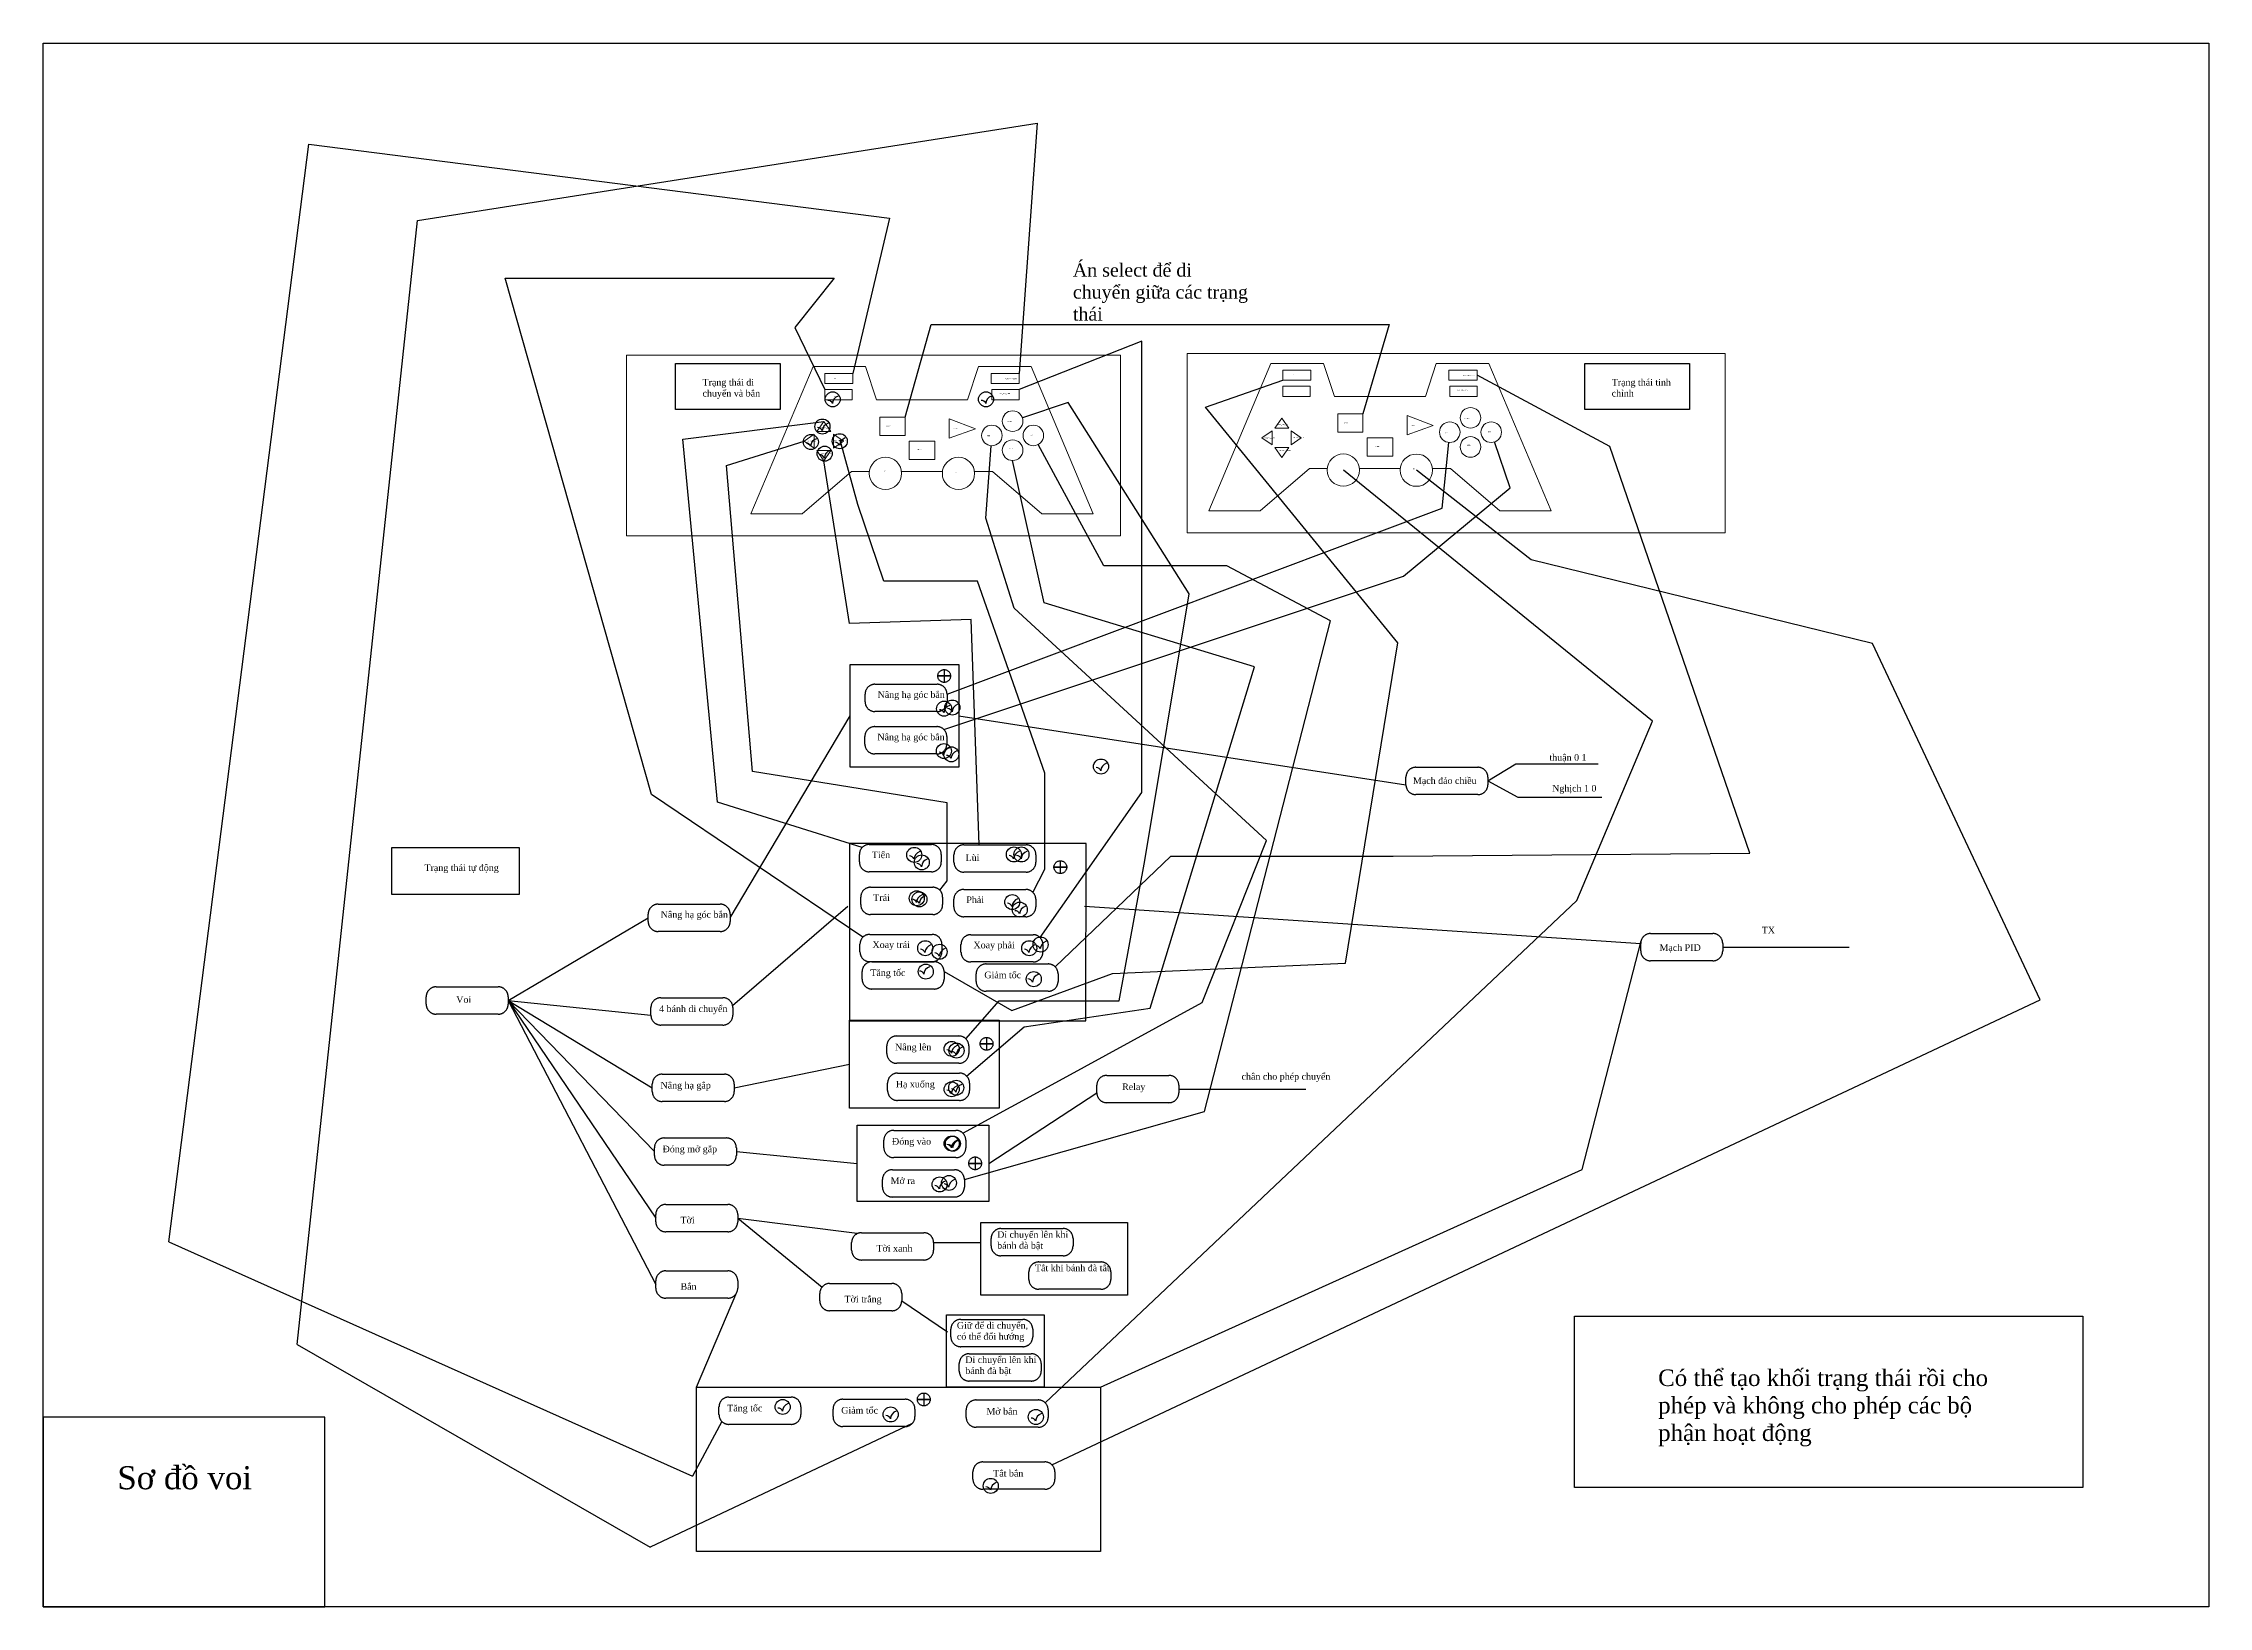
# Model space of a CAD drawing. Header units: millimetres. Extents: x 704 to 234893, y 518 to 511538.
# Drawn here: x 117101 to 117758, y 255570 to 256044 of the extents above; entities that cross this region are included whole.
import ezdxf

# ---------------------------------------------------------------- set-up
doc = ezdxf.new("R2010")
doc.units = ezdxf.units.MM
doc.linetypes.add('HIDDEN', pattern=[9.525, 6.35, -3.175])
doc.layers.add('KhungBanVe', color=90, linetype='Continuous')
for name, color, linetype, lineweight in [('KichThuoc', 30, 'Continuous', 15), ('NetDut', 7, 'HIDDEN', 30), ('netLien', 50, 'Continuous', 30), ('rule', 4, 'Continuous', 30), ('Text', 50, 'Continuous', 15)]:
    doc.layers.add(name, color=color, linetype=linetype, lineweight=lineweight)
doc.styles.add('DIM', font='arial.ttf', dxfattribs={"width": 0.8})

msp = doc.modelspace()

# ---------------------------------------------------------------- texts
at = {"layer": 'rule', "ltscale": 100, "insert": (117123.76, 255612.12), "char_height": 7, "attachment_point": 1}
msp.add_mtext_dynamic_manual_height_columns('{\\fTimes New Roman|b0|i0|c0|p18;Sơ đồ voi}', width=48.2436, gutter_width=12.5, heights=[0], dxfattribs=at)
at = {"layer": 'Text', "ltscale": 100, "attachment_point": 1}
for s, width, insert, char_height in [('{\\fTimes New Roman|b0|i0|c0|p18;Án select để di chuyển giữa các trạng thái}', 54.615, (117413.53, 255976.87), 4), ('{\\fTimes New Roman|b0|i0|c0|p18;Trạng thái di chuyển và bắn}', 21.6476, (117301.22, 255941.85), 2), ('{\\fTimes New Roman|b0|i0|c0|p18;Trạng thái tinh chỉnh}', 21.6476, (117576.93, 255941.85), 2), ('{\\fTimes New Roman|b0|i0|c0|p18;Nâng hạ góc bắn}', 21.6476, (117354.31, 255847.11), 2), ('{\\fTimes New Roman|b0|i0|c0|p18;Nâng hạ góc bắn}', 21.6476, (117354.24, 255834.27), 2), ('{\\fTimes New Roman|b0|i0|c0|p18;thuận 0 1}', 22.7892, (117558.06, 255828.07), 2), ('{\\fTimes New Roman|b0|i0|c0|p18;Mạch đảo chiều}', 22.7892, (117516.66, 255821.03), 2), ('{\\fTimes New Roman|b0|i0|c0|p18;Nghịch 1 0}', 22.7892, (117558.88, 255818.71), 2), ('{\\fTimes New Roman|b0|i0|c0|p18;Tiến}', 21.6476, (117352.57, 255798.52), 2), ('{\\fTimes New Roman|b0|i0|c0|p18;Lùi}', 21.6476, (117381, 255797.64), 2), ('{\\fTimes New Roman|b0|i0|c0|p18;Trạng thái tự động}', 21.6476, (117216.9, 255794.63), 2), ('{\\fTimes New Roman|b0|i0|c0|p18;Trái}', 21.6476, (117352.98, 255785.55), 2), ('{\\fTimes New Roman|b0|i0|c0|p18;Phải}', 21.6476, (117381.23, 255784.89), 2), ('{\\fTimes New Roman|b0|i0|c0|p18;Nâng hạ góc bắn}', 21.6476, (117288.53, 255780.43), 2), ('{\\fTimes New Roman|b0|i0|c0|p18;Xoay trái}', 21.6476, (117352.76, 255771.27), 2), ('{\\fTimes New Roman|b0|i0|c0|p18;Xoay phải}', 21.6476, (117383.39, 255771.18), 2), ('{\\fTimes New Roman|b0|i0|c0|p18;Mạch PID}', 22.7892, (117591.44, 255770.39), 2), ('{\\fTimes New Roman|b0|i0|c0|p18;TX}', 22.7892, (117622.43, 255775.7), 2), ('{\\fTimes New Roman|b0|i0|c0|p18;Tăng tốc}', 22.7892, (117352.1, 255762.76), 2), ('{\\fTimes New Roman|b0|i0|c0|p18;Giảm tốc}', 22.7892, (117386.68, 255762.1), 2), ('{\\fTimes New Roman|b0|i0|c0|p18;Voi}', 19.2194, (117226.52, 255754.64), 2), ('{\\fTimes New Roman|b0|i0|c0|p18;4 bánh di chuyển}', 22.7892, (117288.05, 255751.84), 2), ('{\\fTimes New Roman|b0|i0|c0|p18;Nâng lên}', 22.7892, (117359.6, 255740.25), 2), ('{\\fTimes New Roman|b0|i0|c0|p18;chân cho phép chuyển}', 27.0441, (117464.69, 255731.32), 2), ('{\\fTimes New Roman|b0|i0|c0|p18;Nâng hạ gắp}', 22.7892, (117288.47, 255728.65), 2), ('{\\fTimes New Roman|b0|i0|c0|p18;Hạ xuống}', 22.7892, (117359.82, 255728.98), 2), ('{\\fTimes New Roman|b0|i0|c0|p18;Relay}', 22.7892, (117428.46, 255728.19), 2), ('{\\fTimes New Roman|b0|i0|c0|p18;Đóng vào}', 22.7892, (117358.7, 255711.63), 2), ('{\\fTimes New Roman|b0|i0|c0|p18;Đóng mở gắp}', 22.7892, (117289.11, 255709.32), 2), ('{\\fTimes New Roman|b0|i0|c0|p18;Mở ra}', 22.7892, (117358.27, 255699.69), 2), ('{\\fTimes New Roman|b0|i0|c0|p18;Tời}', 22.7892, (117294.54, 255687.76), 2), ('{\\fTimes New Roman|b0|i0|c0|p18;Tời xanh}', 22.7892, (117353.95, 255679.2), 2), ('{\\fTimes New Roman|b0|i0|c0|p18;Di chuyển lên khi bánh đà bật}', 22.7892, (117390.57, 255683.38), 2), ('{\\fTimes New Roman|b0|i0|c0|p18;Tắt khi bánh đà tắt}', 22.7892, (117402.03, 255673.24), 2), ('{\\fTimes New Roman|b0|i0|c0|p18;Bắn}', 22.7892, (117294.54, 255667.62), 2), ('{\\fTimes New Roman|b0|i0|c0|p18;Tời trắng}', 22.7892, (117344.28, 255663.8), 2), ('{\\fTimes New Roman|b0|i0|c0|p18;Giữ để di chuyển, có thể đổi hướng}', 22.7892, (117378.35, 255655.82), 2), ('{\\fTimes New Roman|b0|i0|c0|p18;Di chuyển lên khi bánh đà bật}', 22.7892, (117380.91, 255645.41), 2), ('{\\fTimes New Roman|b0|i0|c0|p18;Có thể tạo khối trạng thái rồi cho phép và không cho phép các bộ phận hoạt động}', 107.8067, (117591.02, 255641.43), 5), ('{\\fTimes New Roman|b0|i0|c0|p18;Tăng tốc}', 22.7892, (117308.7, 255630.74), 2), ('{\\fTimes New Roman|b0|i0|c0|p18;Giảm tốc}', 22.7892, (117343.28, 255630.08), 2), ('{\\fTimes New Roman|b0|i0|c0|p18;Mở bắn}', 22.7892, (117387.32, 255629.75), 2), ('{\\fTimes New Roman|b0|i0|c0|p18;Tắt bắn}', 22.7892, (117389.36, 255610.96), 2)]:
    msp.add_mtext_dynamic_manual_height_columns(s, width=width, gutter_width=12.5, heights=[0], dxfattribs=dict(at, insert=insert, char_height=char_height))
at = {"layer": 'Text', "ltscale": 100, "char_height": 0.3, "attachment_point": 1, "style": 'DIM'}
for s, insert in [('L1', (117341.18, 255942.14)), ('PSB_PAD_RIGHT', (117392.98, 255942.01)), ('L1', (117480.04, 255943.14)), ('PSB_PAD_RIGHT', (117531.83, 255943)), ('L2', (117341.18, 255936.65)), ('PSB_PAD_RIGHT', (117391.25, 255937.6)), ('L2', (117480.04, 255937.64)), ('PSB_PAD_RIGHT', (117530.11, 255938.59)), ('SELECT', (117356.89, 255927.69)), ('GREEN', (117393.48, 255929.05)), ('PSB_PAD_UP', (117475.84, 255928.19)), ('SELECT', (117495.75, 255928.68)), ('START', (117516.23, 255927.91)), ('GREEN', (117532.34, 255930.05)), ('PSB_PAD_LEFT', (117332.66, 255923.17)), ('PSB_PAD_UP', (117336.98, 255927.2)), ('PSB_PAD_RIGHT', (117341.18, 255923.29)), ('START', (117377.37, 255926.92)), ('PINK', (117387.5, 255924.71)), ('BLUE', (117394.2, 255920.95)), ('RED', (117400.57, 255924.97)), ('PSB_PAD_LEFT', (117471.52, 255924.16)), ('PSB_PAD_RIGHT', (117480.04, 255924.28)), ('MODE', (117505.18, 255921.55)), ('PINK', (117526.36, 255925.7)), ('BLUE', (117533.06, 255921.94)), ('RED', (117539.43, 255925.96)), ('PSB_PAD_DOWN', (117337.12, 255919.35)), ('MODE', (117366.32, 255920.56)), ('PSB_PAD_DOWN', (117475.97, 255920.34)), ('L3', (117495.1, 255914.99)), ('R3', (117516.68, 255914.75)), ('L3', (117356.24, 255914)), ('R3', (117377.82, 255913.75))]:
    msp.add_mtext_dynamic_manual_height_columns(s, width=1.7355, gutter_width=12.5, heights=[0], dxfattribs=dict(at, insert=insert))

# ---------------------------------------------------------------- blocks, each defined once
blk = doc.blocks.new('Khối')
at = {"layer": 'NetDut', "ltscale": 100}
blk.add_lwpolyline([(117287.6, 255753.7), (117306.45, 255753.7, -0.414214), (117309.45, 255750.7), (117309.45, 255748.42, -0.414214), (117306.45, 255745.42), (117287.6, 255745.42, -0.414214), (117284.6, 255748.42), (117284.6, 255750.7, -0.414214)], format="xyb", close=True, dxfattribs=at)

# ---------------------------------------------------------------- linework, layer by layer
at = {"ltscale": 100}
for p, q in [((117378.94, 255839.63), (117514.53, 255818.79)), ((117417.05, 255781.93), (117585.74, 255770.66)), ((117567.99, 255702.08), (117585.83, 255771.41)), ((117388.03, 255703.96), (117420.81, 255725.37)), ((117421.9, 255636.06), (117567.99, 255702.08)), ((117311.89, 255687.35), (117337.45, 255666.43)), ((117371.29, 255679.92), (117385.63, 255679.92)), ((117299.35, 255636.06), (117311.65, 255664.89)), ((117361.62, 255662.25), (117375.47, 255652.88))]:
    msp.add_line(p, q, dxfattribs=at)
for points in [[(117385.63, 255686.04), (117430.13, 255686.04), (117430.13, 255663.99), (117385.63, 255663.99)], [(117375.21, 255658.05), (117404.86, 255658.05), (117404.86, 255636.06), (117375.21, 255636.06)]]:
    msp.add_lwpolyline(points, close=True, dxfattribs=at)
at = {"layer": 'KhungBanVe', "ltscale": 100}
for p, q in [((117362.63, 255930.27), (117370.56, 255958.33)), ((117370.56, 255958.33), (117509.46, 255958.33)), ((117509.46, 255958.33), (117501.49, 255931.27))]:
    msp.add_line(p, q, dxfattribs=at)
msp.add_lwpolyline([(117206.98, 255799.75), (117245.59, 255799.75), (117245.59, 255785.51), (117206.98, 255785.51)], close=True, dxfattribs=at)
for centre in [(117340.68, 255935.67), (117387.18, 255935.67), (117337.58, 255927.41), (117334.07, 255922.73), (117338.25, 255919.18), (117342.83, 255922.96), (117376.98, 255842.19), (117376.65, 255828.01), (117365.42, 255797.51), (117395.65, 255797.63), (117366.18, 255784.35), (117395.15, 255783.19), (117368.75, 255769.21), (117400.3, 255769.21), (117368.93, 255762.1), (117401.67, 255759.82), (117376.77, 255738.66), (117376.77, 255726.42), (117376.77, 255709.97), (117373.12, 255697.57), (117325.52, 255630.08), (117358.27, 255627.8)]:
    msp.add_circle(centre, 2.28, dxfattribs=at)
for centre, radius, start, end in [((117339.21, 255933.89), 1.46, 18.83819, 89.44589), ((117343.21, 255934.19), 2.62, 108.77299, 176.37362), ((117385.71, 255933.89), 1.46, 18.83819, 89.44589), ((117389.71, 255934.19), 2.62, 108.77299, 176.37362), ((117340.11, 255925.93), 2.62, 108.77299, 176.37362), ((117332.6, 255920.95), 1.46, 18.83819, 89.44589), ((117336.59, 255921.25), 2.62, 108.77299, 176.37362), ((117336.11, 255925.63), 1.46, 18.83819, 89.44589), ((117341.37, 255921.18), 1.46, 18.83819, 89.44589), ((117345.36, 255921.48), 2.62, 108.77299, 176.37362), ((117336.78, 255917.4), 1.46, 18.83819, 89.44589), ((117340.78, 255917.7), 2.62, 108.77299, 176.37362), ((117375.51, 255840.41), 1.46, 18.83819, 89.44589), ((117379.51, 255840.72), 2.62, 108.77299, 176.37362), ((117379.18, 255826.54), 2.62, 108.77299, 176.37362), ((117375.18, 255826.23), 1.46, 18.83819, 89.44589), ((117363.96, 255795.73), 1.46, 18.83819, 89.44589), ((117367.95, 255796.03), 2.62, 108.77299, 176.37362), ((117394.18, 255795.85), 1.46, 18.83819, 89.44589), ((117398.18, 255796.15), 2.62, 108.77299, 176.37362), ((117364.71, 255782.57), 1.46, 18.83819, 89.44589), ((117368.7, 255782.88), 2.62, 108.77299, 176.37362), ((117393.68, 255781.41), 1.46, 18.83819, 89.44589), ((117397.68, 255781.72), 2.62, 108.77299, 176.37362), ((117371.28, 255767.74), 2.62, 108.77299, 176.37362), ((117402.83, 255767.74), 2.62, 108.77299, 176.37362), ((117367.29, 255767.43), 1.46, 18.83819, 89.44589), ((117370.93, 255761.12), 2.62, 108.77299, 176.37362), ((117398.84, 255767.43), 1.46, 18.83819, 89.44589), ((117366.97, 255760.83), 1.46, 18.83819, 89.44589), ((117399.89, 255758.48), 1.46, 18.83819, 89.44589), ((117403.89, 255758.78), 2.62, 108.77299, 176.37362), ((117375.3, 255736.88), 1.46, 18.83819, 89.44589), ((117379.3, 255737.19), 2.62, 108.77299, 176.37362), ((117375.3, 255724.65), 1.46, 18.83819, 89.44589), ((117379.3, 255724.95), 2.62, 108.77299, 176.37362), ((117379.3, 255708.5), 2.62, 108.77299, 176.37362), ((117375.3, 255708.19), 1.46, 18.83819, 89.44589), ((117375.65, 255696.1), 2.62, 108.77299, 176.37362), ((117371.65, 255695.8), 1.46, 18.83819, 89.44589), ((117324.06, 255628.3), 1.46, 18.83819, 89.44589), ((117328.05, 255628.61), 2.62, 108.77299, 176.37362), ((117356.8, 255626.02), 1.46, 18.83819, 89.44589), ((117360.79, 255626.33), 2.62, 108.77299, 176.37362)]:
    msp.add_arc(centre, radius, start, end, dxfattribs=at)
at = {"layer": 'KichThuoc', "ltscale": 100}
for p, q in [((117315.87, 255900.91), (117334.73, 255945.59)), ((117334.73, 255945.59), (117350.67, 255945.59)), ((117350.67, 255945.59), (117353.98, 255935.49)), ((117384.89, 255945.59), (117381.58, 255935.49)), ((117400.83, 255945.59), (117384.89, 255945.59)), ((117419.69, 255900.91), (117400.83, 255945.59)), ((117454.73, 255901.9), (117473.59, 255946.58)), ((117473.59, 255946.58), (117489.53, 255946.58)), ((117489.53, 255946.58), (117492.84, 255936.48)), ((117523.75, 255946.58), (117520.44, 255936.48)), ((117539.69, 255946.58), (117523.75, 255946.58)), ((117558.54, 255901.9), (117539.69, 255946.58)), ((117353.98, 255935.49), (117381.58, 255935.49)), ((117492.84, 255936.48), (117520.44, 255936.48)), ((117337.99, 255928.98), (117335.87, 255925.93)), ((117340.11, 255925.93), (117337.99, 255928.98)), ((117376.06, 255929.74), (117376.06, 255923.9)), ((117383.95, 255926.74), (117376.06, 255929.74)), ((117476.85, 255929.97), (117474.73, 255926.92)), ((117478.97, 255926.92), (117476.85, 255929.97)), ((117514.92, 255930.73), (117514.92, 255924.89)), ((117522.81, 255927.73), (117514.92, 255930.73)), ((117514.92, 255924.89), (117522.81, 255927.73)), ((117335.07, 255925.13), (117332.02, 255923.01)), ((117332.02, 255923.01), (117335.07, 255920.9)), ((117335.07, 255920.9), (117335.07, 255925.13)), ((117335.87, 255925.93), (117340.11, 255925.93)), ((117340.91, 255920.9), (117340.91, 255925.13)), ((117340.91, 255925.13), (117343.95, 255923.01)), ((117343.95, 255923.01), (117340.91, 255920.9)), ((117376.06, 255923.9), (117383.95, 255926.74)), ((117473.93, 255926.12), (117470.88, 255924.01)), ((117470.88, 255924.01), (117473.93, 255921.89)), ((117473.93, 255921.89), (117473.93, 255926.12)), ((117474.73, 255926.92), (117478.97, 255926.92)), ((117474.73, 255921.09), (117478.97, 255921.09)), ((117476.85, 255918.04), (117474.73, 255921.09)), ((117478.97, 255921.09), (117476.85, 255918.04)), ((117479.77, 255921.89), (117479.77, 255926.12)), ((117479.77, 255926.12), (117482.81, 255924.01)), ((117482.81, 255924.01), (117479.77, 255921.89)), ((117335.87, 255920.1), (117340.11, 255920.1)), ((117337.99, 255917.05), (117335.87, 255920.1)), ((117340.11, 255920.1), (117337.99, 255917.05)), ((117485.25, 255914.72), (117470.29, 255901.9)), ((117485.25, 255914.72), (117490.68, 255914.72)), ((117490.68, 255914.72), (117485.25, 255914.72)), ((117500.43, 255914.72), (117512.83, 255914.72)), ((117512.83, 255914.72), (117500.43, 255914.72)), ((117522.57, 255914.72), (117528.02, 255914.72)), ((117528.02, 255914.72), (117522.57, 255914.72)), ((117528.02, 255914.72), (117542.99, 255901.9)), ((117346.39, 255913.73), (117331.43, 255900.91)), ((117346.39, 255913.73), (117351.82, 255913.73)), ((117351.82, 255913.73), (117346.39, 255913.73)), ((117373.97, 255913.73), (117361.57, 255913.73)), ((117361.57, 255913.73), (117373.97, 255913.73)), ((117389.17, 255913.73), (117383.71, 255913.73)), ((117383.71, 255913.73), (117389.17, 255913.73)), ((117389.17, 255913.73), (117404.13, 255900.91)), ((117470.29, 255901.9), (117454.73, 255901.9)), ((117542.99, 255901.9), (117558.54, 255901.9)), ((117331.43, 255900.91), (117315.87, 255900.91)), ((117404.13, 255900.91), (117419.69, 255900.91))]:
    msp.add_line(p, q, dxfattribs=at)
for points in [[(117278.19, 255949.02), (117427.97, 255949.02), (117427.97, 255894.22), (117278.19, 255894.22)], [(117448.2, 255949.56), (117611.31, 255949.56), (117611.31, 255895.13), (117448.2, 255895.13)], [(117338.33, 255943.53), (117346.84, 255943.53), (117346.84, 255940.49), (117338.33, 255940.49)], [(117397.23, 255943.53), (117388.72, 255943.53), (117388.72, 255940.49), (117397.23, 255940.49)], [(117477.19, 255944.52), (117485.7, 255944.52), (117485.7, 255941.48), (117477.19, 255941.48)], [(117536.09, 255944.52), (117527.58, 255944.52), (117527.58, 255941.48), (117536.09, 255941.48)], [(117346.6, 255935.5), (117338.33, 255935.5), (117338.33, 255938.66), (117346.6, 255938.66)], [(117388.96, 255935.5), (117397.23, 255935.5), (117397.23, 255938.66), (117388.96, 255938.66)], [(117485.46, 255936.49), (117477.19, 255936.49), (117477.19, 255939.66), (117485.46, 255939.66)], [(117527.82, 255936.49), (117536.09, 255936.49), (117536.09, 255939.66), (117527.82, 255939.66)], [(117354.98, 255930.27), (117362.63, 255930.27), (117362.63, 255924.7), (117354.98, 255924.7)], [(117493.84, 255931.27), (117501.49, 255931.27), (117501.49, 255925.69), (117493.84, 255925.69)], [(117371.7, 255922.96), (117363.89, 255922.96), (117363.89, 255917.4), (117371.7, 255917.39)], [(117510.56, 255923.95), (117502.75, 255923.95), (117502.75, 255918.39), (117510.55, 255918.38)]]:
    msp.add_lwpolyline(points, close=True, dxfattribs=at)
for centre, radius in [((117388.97, 255924.71), 3.12), ((117395.25, 255929.05), 3.12), ((117401.53, 255924.71), 3.12), ((117527.83, 255925.7), 3.12), ((117534.11, 255930.05), 3.12), ((117540.39, 255925.7), 3.12), ((117395.25, 255920.24), 3.12), ((117534.11, 255921.23), 3.12), ((117356.69, 255913.21), 4.9), ((117378.84, 255913.19), 4.9), ((117495.55, 255914.2), 4.9), ((117517.7, 255914.18), 4.9)]:
    msp.add_circle(centre, radius, dxfattribs=at)
at = {"layer": 'NetDut', "ltscale": 100}
for p, q in [((117374.51, 255851.76), (117372.57, 255851.76)), ((117372.57, 255851.76), (117376.45, 255851.76)), ((117374.51, 255853.7), (117374.51, 255851.76)), ((117376.45, 255851.76), (117374.51, 255851.76)), ((117374.51, 255851.76), (117374.51, 255849.83)), ((117309.59, 255778.42), (117345.99, 255839.63)), ((117539.38, 255819.93), (117547.82, 255825.11)), ((117547.82, 255825.11), (117572.86, 255825.11)), ((117539.38, 255819.93), (117548.49, 255814.97)), ((117548.49, 255814.97), (117573.95, 255814.97)), ((117409.72, 255793.78), (117407.78, 255793.78)), ((117407.78, 255793.78), (117411.66, 255793.78)), ((117409.72, 255795.72), (117409.72, 255793.78)), ((117411.66, 255793.78), (117409.72, 255793.78)), ((117409.72, 255793.78), (117409.72, 255791.84)), ((117242.27, 255753.35), (117284.73, 255778.42)), ((117310.33, 255751.84), (117345.31, 255781.93)), ((117610.59, 255769.52), (117648.96, 255769.52)), ((117242.27, 255753.35), (117286.62, 255707.52)), ((117242.27, 255753.35), (117285.55, 255748.9)), ((117242.27, 255753.35), (117285.98, 255726.85)), ((117242.27, 255753.35), (117287.03, 255687.35)), ((117242.27, 255753.35), (117287.03, 255667.21)), ((117387.36, 255740.21), (117385.43, 255740.21)), ((117385.43, 255740.21), (117389.3, 255740.21)), ((117387.36, 255742.14), (117387.36, 255740.21)), ((117389.3, 255740.21), (117387.36, 255740.21)), ((117387.36, 255740.21), (117387.36, 255738.27)), ((117310.83, 255726.85), (117345.77, 255734.05)), ((117445.66, 255726.5), (117484.16, 255726.5)), ((117311.47, 255707.52), (117348.09, 255703.96)), ((117383.89, 255705.89), (117383.89, 255703.96)), ((117383.89, 255703.96), (117381.95, 255703.96)), ((117381.95, 255703.96), (117385.82, 255703.96)), ((117385.82, 255703.96), (117383.89, 255703.96)), ((117383.89, 255703.96), (117383.89, 255702.02)), ((117311.89, 255687.35), (117348.14, 255682.81)), ((117368.31, 255632.36), (117366.38, 255632.36)), ((117366.38, 255632.36), (117370.25, 255632.36)), ((117368.31, 255634.29), (117368.31, 255632.36)), ((117370.25, 255632.36), (117368.31, 255632.36)), ((117368.31, 255632.36), (117368.31, 255630.42))]:
    msp.add_line(p, q, dxfattribs=at)
for points in [[(117293.02, 255946.55), (117324.76, 255946.55), (117324.76, 255932.59), (117293.02, 255932.59)], [(117568.74, 255946.55), (117600.48, 255946.55), (117600.48, 255932.59), (117568.74, 255932.59)], [(117345.99, 255855.2), (117378.94, 255855.2), (117378.94, 255824.06), (117345.99, 255824.06)], [(117417.51, 255800.96), (117345.77, 255800.96), (117345.75, 255747.2), (117417.49, 255747.2)], [(117345.77, 255747.42), (117391.2, 255747.42), (117391.2, 255720.69), (117345.77, 255720.69)], [(117348.09, 255715.49), (117388.03, 255715.49), (117388.03, 255692.42), (117348.09, 255692.42)], [(117565.67, 255657.59), (117719.78, 255657.59), (117719.78, 255605.61), (117565.67, 255605.61)], [(117299.35, 255636.06), (117421.9, 255636.06), (117421.9, 255586.27), (117299.35, 255586.27)]]:
    msp.add_lwpolyline(points, close=True, dxfattribs=at)
for centre in [(117374.51, 255851.76), (117409.72, 255793.78), (117387.36, 255740.21), (117383.89, 255703.96), (117368.31, 255632.36)]:
    msp.add_circle(centre, 1.94, dxfattribs=at)
at = {"layer": 'netLien', "ltscale": 100}
for p, q in [((117214.77, 255989.95), (117402.74, 256019.38)), ((117402.74, 256019.38), (117397.23, 255943.53)), ((117139.41, 255680.16), (117181.78, 256013.03)), ((117181.78, 256013.03), (117357.96, 255990.61)), ((117178.24, 255649.06), (117214.77, 255989.95)), ((117357.96, 255990.61), (117346.84, 255943.53)), ((117285.74, 255815.84), (117241.34, 255972.44)), ((117241.34, 255972.44), (117341.16, 255972.44)), ((117341.16, 255972.44), (117329.2, 255957.47)), ((117329.2, 255957.47), (117338.33, 255938.66)), ((117434.44, 255953.26), (117397.23, 255938.66)), ((117434.44, 255816.47), (117434.44, 255953.26)), ((117453.72, 255933.28), (117477.19, 255941.48)), ((117576.34, 255921.31), (117536.09, 255943)), ((117412.12, 255934.7), (117398.22, 255930.05)), ((117448.79, 255876.64), (117412.12, 255934.7)), ((117295.27, 255923.57), (117337.99, 255928.98)), ((117512.04, 255861.78), (117453.72, 255933.28)), ((117305.8, 255813.47), (117295.27, 255923.57)), ((117308.44, 255915.57), (117332.02, 255923.01)), ((117348.29, 255903.8), (117342.91, 255923.29)), ((117387.12, 255899.6), (117388.74, 255921.59)), ((117422.92, 255885.13), (117403.02, 255921.96)), ((117525.5, 255902.67), (117527.51, 255922.59)), ((117546.1, 255908.87), (117541.4, 255922.74)), ((117618.78, 255798.04), (117576.34, 255921.31)), ((117316.38, 255822.82), (117308.44, 255915.57)), ((117345.8, 255867.64), (117337.99, 255917.05)), ((117404.87, 255873.97), (117395.25, 255917.11)), ((117589.33, 255838.06), (117495.55, 255914.2)), ((117552.52, 255886.98), (117517.7, 255914.18)), ((117513.83, 255882.08), (117546.1, 255908.87)), ((117356.16, 255880.5), (117348.29, 255903.8)), ((117375.36, 255846.25), (117525.5, 255902.67)), ((117395.68, 255872.3), (117387.12, 255899.6)), ((117374.42, 255835.52), (117513.83, 255882.08)), ((117460.26, 255885.13), (117422.92, 255885.13)), ((117491.63, 255868.53), (117460.26, 255885.13)), ((117656.03, 255861.61), (117552.52, 255886.98)), ((117384.63, 255880.5), (117356.16, 255880.5)), ((117405.04, 255822.28), (117384.63, 255880.5)), ((117435.38, 255795.76), (117448.79, 255876.64)), ((117382.69, 255868.94), (117345.8, 255867.64)), ((117385.1, 255800.56), (117382.69, 255868.94)), ((117472.22, 255801.86), (117395.68, 255872.3)), ((117468.63, 255854.58), (117404.87, 255873.97)), ((117453.49, 255719.68), (117491.63, 255868.53)), ((117496.19, 255764.65), (117512.04, 255861.78)), ((117706.87, 255753.58), (117656.03, 255861.61)), ((117436.94, 255751.03), (117468.63, 255854.58)), ((117566.38, 255783.71), (117589.33, 255838.06)), ((117375.45, 255813.26), (117316.38, 255822.82)), ((117405.04, 255793.16), (117405.04, 255822.28)), ((117349.84, 255772.53), (117285.74, 255815.84)), ((117403.57, 255772.44), (117434.44, 255816.47)), ((117349.65, 255799.77), (117305.8, 255813.47)), ((117375.45, 255789.65), (117375.45, 255813.26)), ((117408.16, 255763.56), (117443.28, 255797.11)), ((117443.28, 255797.11), (117510.62, 255797.11)), ((117452.7, 255752.77), (117472.22, 255801.86)), ((117510.62, 255797.11), (117618.78, 255798.04)), ((117373.16, 255786.81), (117375.45, 255789.65)), ((117401.41, 255786.15), (117405.04, 255793.16)), ((117427.57, 255753.29), (117435.38, 255795.76)), ((117405.15, 255631.32), (117566.38, 255783.71)), ((117425.56, 255761.58), (117496.19, 255764.65)), ((117374.46, 255762.1), (117395.01, 255750.28)), ((117395.01, 255750.28), (117425.56, 255761.58)), ((117381.08, 255741.71), (117391.2, 255753.29)), ((117391.2, 255753.29), (117427.57, 255753.29)), ((117398.71, 255745.32), (117436.94, 255751.03)), ((117407.19, 255612.53), (117706.87, 255753.58)), ((117409.49, 255729.13), (117452.7, 255752.77)), ((117381.31, 255730.44), (117398.71, 255745.32)), ((117380.18, 255713.09), (117409.49, 255729.13)), ((117380.63, 255699.03), (117453.49, 255719.68)), ((117139.41, 255680.16), (117298.21, 255609.13)), ((117178.24, 255649.06), (117285.38, 255587.56)), ((117307.09, 255625.68), (117298.21, 255609.13)), ((117364.76, 255625.02), (117285.38, 255587.56))]:
    msp.add_line(p, q, dxfattribs=at)
at = {"layer": 'rule', "ltscale": 100}
for points in [[(117101.3, 256043.64), (117757.98, 256043.64), (117757.98, 255569.5), (117101.3, 255569.5)], [(117101.3, 255569.5), (117186.69, 255569.5), (117186.69, 255627.03), (117101.3, 255627.03)]]:
    msp.add_lwpolyline(points, close=True, dxfattribs=at)
for centre in [(117374.48, 255841.85), (117374.42, 255829), (117422.06, 255824.3), (117367.7, 255795.23), (117397.93, 255797.63), (117367, 255784.03), (117397.43, 255780.91), (117373.09, 255768.13), (117403.72, 255770.31), (117378.24, 255738.16), (117378.15, 255726.9), (117377.15, 255709.93), (117375.94, 255698.02), (117402.3, 255627.04), (117388.62, 255606.14)]:
    msp.add_circle(centre, 2.28, dxfattribs=at)
for centre, radius, start, end in [((117377.01, 255840.38), 2.62, 108.77299, 176.37362), ((117373.02, 255840.07), 1.46, 18.83819, 89.44589), ((117376.94, 255827.53), 2.62, 108.77299, 176.37362), ((117372.95, 255827.22), 1.46, 18.83819, 89.44589), ((117420.6, 255822.53), 1.46, 18.83819, 89.44589), ((117424.59, 255822.83), 2.62, 108.77299, 176.37362), ((117370.23, 255793.76), 2.62, 108.77299, 176.37362), ((117396.46, 255795.85), 1.46, 18.83819, 89.44589), ((117400.46, 255796.15), 2.62, 108.77299, 176.37362), ((117366.23, 255793.45), 1.46, 18.83819, 89.44589), ((117365.53, 255782.26), 1.46, 18.83819, 89.44589), ((117369.53, 255782.56), 2.62, 108.77299, 176.37362), ((117395.96, 255779.13), 1.46, 18.83819, 89.44589), ((117399.96, 255779.44), 2.62, 108.77299, 176.37362), ((117402.26, 255768.54), 1.46, 18.83819, 89.44589), ((117406.25, 255768.84), 2.62, 108.77299, 176.37362), ((117371.62, 255766.35), 1.46, 18.83819, 89.44589), ((117375.62, 255766.65), 2.62, 108.77299, 176.37362), ((117376.77, 255736.38), 1.46, 18.83819, 89.44589), ((117380.76, 255736.69), 2.62, 108.77299, 176.37362), ((117376.68, 255725.12), 1.46, 18.83819, 89.44589), ((117380.68, 255725.42), 2.62, 108.77299, 176.37362), ((117379.68, 255708.46), 2.62, 108.77299, 176.37362), ((117375.68, 255708.15), 1.46, 18.83819, 89.44589), ((117374.48, 255696.24), 1.46, 18.83819, 89.44589), ((117378.47, 255696.55), 2.62, 108.77299, 176.37362), ((117400.83, 255625.26), 1.46, 18.83819, 89.44589), ((117404.82, 255625.57), 2.62, 108.77299, 176.37362), ((117387.16, 255604.36), 1.46, 18.83819, 89.44589), ((117391.15, 255604.66), 2.62, 108.77299, 176.37362)]:
    msp.add_arc(centre, radius, start, end, dxfattribs=at)

# ---------------------------------------------------------------- block references
at = {"layer": 'NetDut', "ltscale": 100}
for p in [(65.91, 95.55), (65.85, 82.7), (229.93, 70.37), (64.18, 46.95), (92.87, 46.86), (64.59, 33.99), (92.83, 33.33), (0.14, 28.86), (64.36, 19.7), (95, 19.61), (301.14, 19.96), (65.01, 11.4), (99.59, 10.73), (-67.18, 3.79), (0.96, 0.48), (72.51, -11.12), (1.38, -22.71), (72.74, -22.38), (136.21, -23.06), (2.02, -42.04), (71.61, -39.73), (71.18, -51.67), (2.44, -62.21), (61.84, -70.78), (104.13, -69.51), (2.44, -82.35), (115.59, -79.65), (52.17, -86.17), (91.91, -97.07), (94.47, -107.48), (21.61, -120.62), (56.19, -121.28), (96.58, -121.5), (98.62, -140.29)]:
    msp.add_blockref('Khối', p, dxfattribs=at)

msp.set_redraw_order([(e.dxf.handle, doc.entitydb.next_handle()) for e in msp.query("TEXT MTEXT ATTDEF DIMENSION ARC_DIMENSION")])  # texts and dimensions are drawn at this point

doc.saveas('drawing.dxf')
